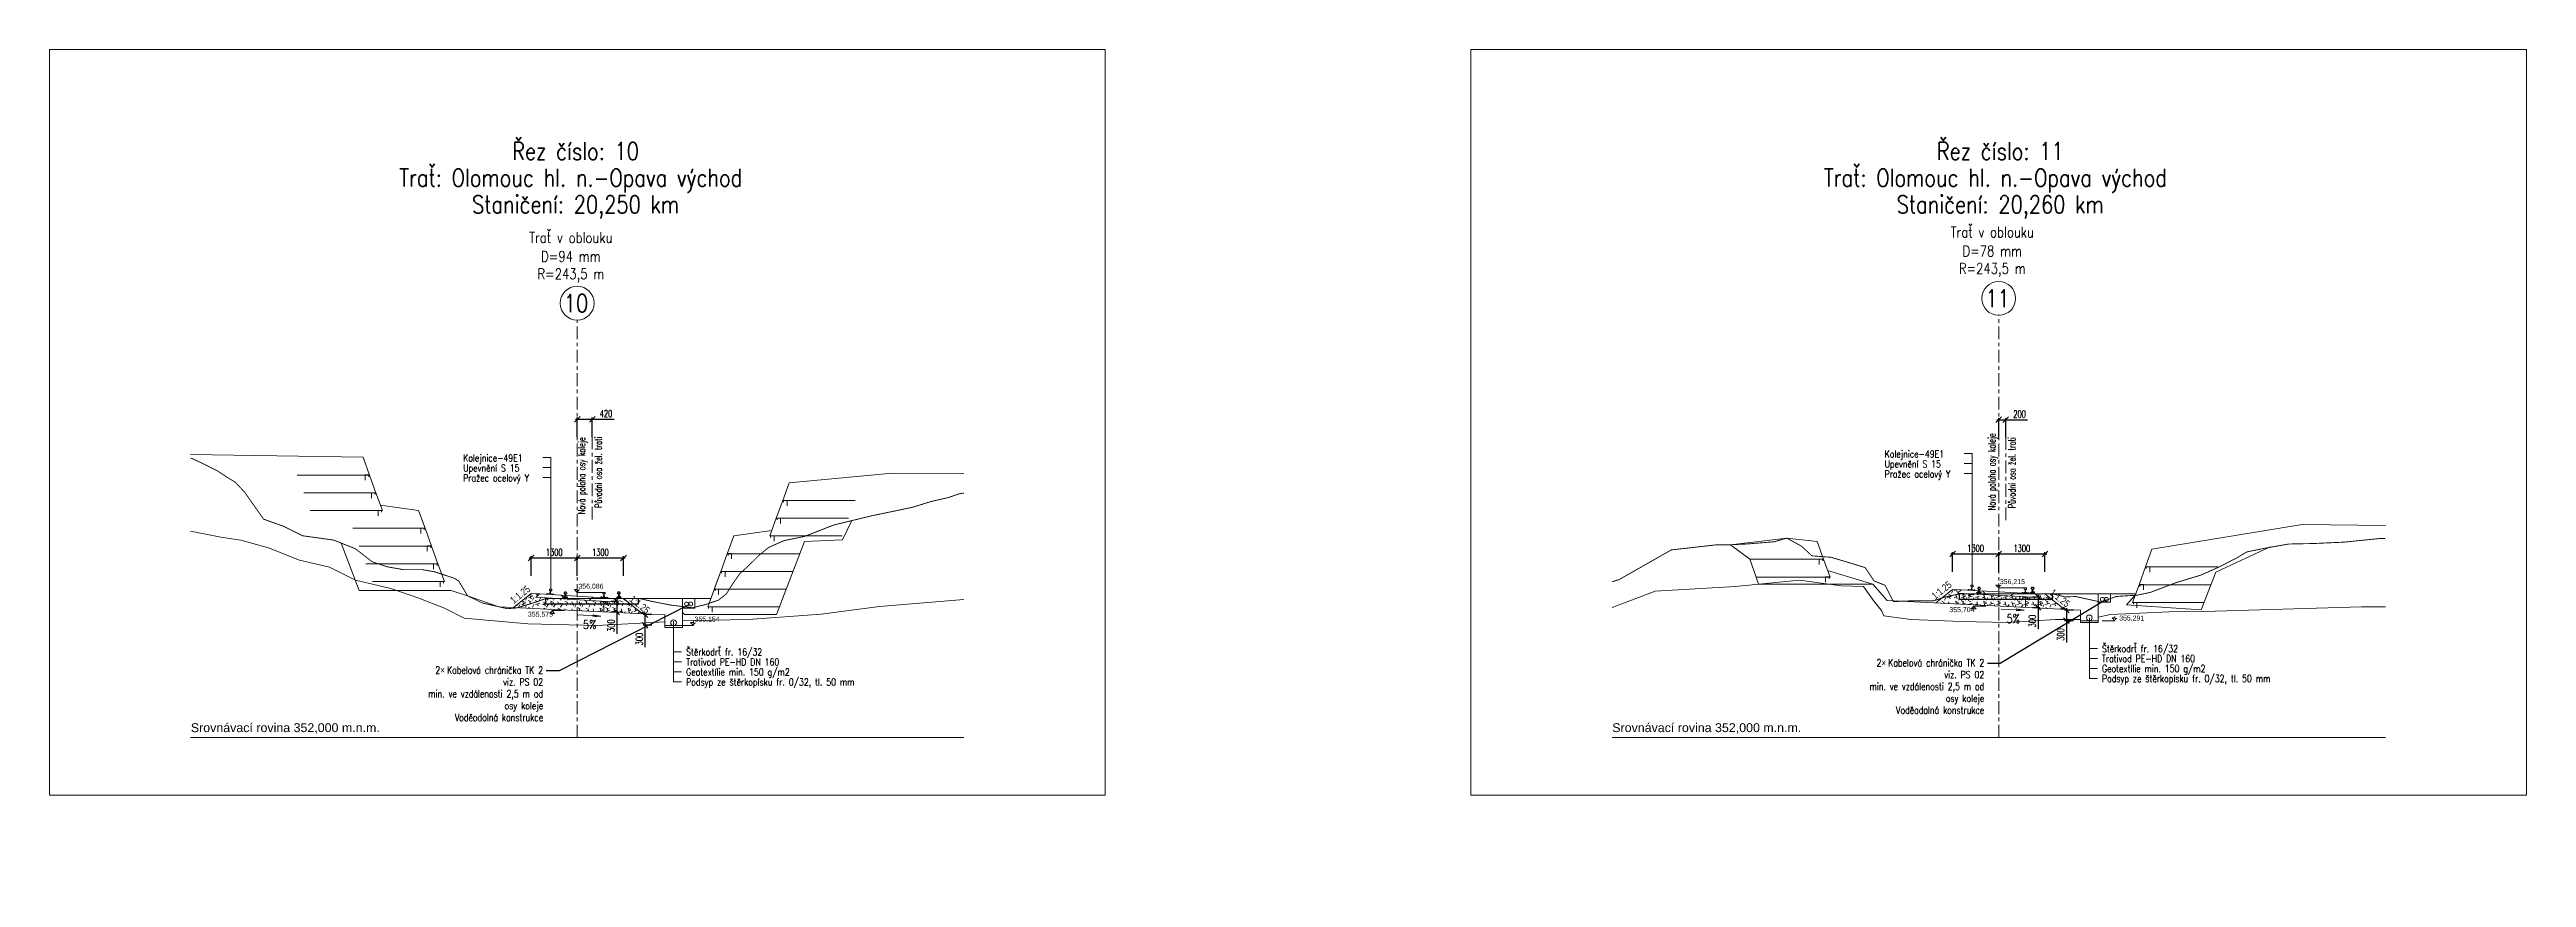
# Model space of a CAD drawing. Header units: millimetres. Extents: x -533422 to -532014, y -1115269 to -1112931.
# Drawn here: x -533042.3 to -532972.6, y -1112954.5 to -1112931.2 of the extents above; entities that cross this region are included whole.
import ezdxf
from ezdxf import colors
from ezdxf.entities.mleader import LeaderData, LeaderLine
from ezdxf.enums import TextEntityAlignment as Align
from ezdxf.math import Vec2, Vec3

# ---------------------------------------------------------------- set-up
doc = ezdxf.new("R2010")
doc.units = ezdxf.units.MM
doc.header["$PDMODE"] = 3
doc.header["$PDSIZE"] = 0.5
doc.linetypes.add('ACAD_ISO10W100', pattern=[18, 12, -3, 0, -3])
for name, color, linetype in [('002 Linie  svahu', 8, 'Continuous'), ('_původní pražec-řezy', 7, 'Continuous'), ('_vodítka-řezy', 4, 'Continuous')]:
    doc.layers.add(name, color=color, linetype=linetype)
for name, color, linetype, lineweight in [('_popisy-řezy', 1, 'Continuous', 18), ('_příčné řezy-řezy', 1, 'Continuous', 20), ('_svršek-řezy', 1, 'Continuous', 18), ('_šrafy-řezy', 1, 'Continuous', 15), ('původní terén', 7, 'Continuous', 15), ('stránka A4', 3, 'Continuous', 0)]:
    doc.layers.add(name, color=color, linetype=linetype, lineweight=lineweight)
doc.styles.add('ARI 1_50(01)', font='arial.ttf', dxfattribs={"height": 0.2})
doc.styles.add('promile', font='romans71n.shx', dxfattribs={"width": 0.8})
doc.styles.get("Standard").update_dxf_attribs({"font": 'arial.ttf'})
doc.styles.add('Standard 1_100', font='romans.shx', dxfattribs={"width": 0.65, "height": 0.2})
doc.styles.add('‰', font='romans71n.shx', dxfattribs={"width": 0.8})
doc.dimstyles.new('1_100', dxfattribs={"dimtxt": 0.2, "dimasz": 0.16, "dimexe": 0.05, "dimexo": 0.2, "dimgap": 0.06, "dimtad": 1, "dimdec": 0, "dimlfac": 1000, "dimrnd": 5, "dimzin": 0, "dimtxsty": 'Standard 1_100', "dimblk": 'OBLIQUE', "dimcen": 2.5, "dimdle": 0.05, "dimclrd": 256, "dimclre": 256, "dimclrt": 1, "dimadec": 0, "dimazin": 0, "dimtfac": 1, "dimtdec": 0, "dimtmove": 0, "dimatfit": 3, "dimfxl": 0.5, "dimfxlon": 1, "dimtfillclr": 256, "dimarcsym": 0})
pattern_1 = [(18.435, (141812.83852, -138008.09968), (0.197642177225, 0.197642530296), [0.0625, -0.5, 0.125, -0.5625]), (18.435, (141812.97687, -138008.11944), (0.197642177225, 0.197642530296), [0.125, -0.5, 0.0625, -0.5625]), (108.435, (141812.8583, -138008.15897), (0.197642177225, 0.197642530296), [0.125, -0.5, 0.125, -0.5]), (108.435, (141812.8583, -138007.96133), (0.197642177225, 0.197642530296), [0.125, -0.5, 0.125, -0.5]), (108.435, (141813.03617, -138008.09968), (0.197642177225, 0.197642530296), [0.0625, -0.5625]), (108.435, (141812.66065, -138007.96133), (0.197642177225, 0.197642530296), [0.0625, -0.5625]), (333.435, (141812.89782, -138008.07991), (0.197642294287, 0.19764242375), [0.0883885, -0.79549515, 0.0883885, -0.79549515]), (333.435, (141812.50253, -138007.88227), (0.197642294287, 0.19764242375), [0.08838835, -1.6793786]), (333.435, (141813.09546, -138008.07991), (0.197642294287, 0.19764242375), [0.0883885, -0.35385534, 0.0883885, -1.23743685]), (333.435, (141812.70017, -138007.88227), (0.197642294287, 0.19764242375), [0.08838835, -1.6793786]), (333.435, (141813.2931, -138008.07991), (0.197642294287, 0.19764242375), [0.0883885, -0.79549515, 0.0883885, -0.79549515]), (333.435, (141813.68839, -138008.27756), (0.197642294287, 0.19764242375), [0.08838835, -1.6793786]), (63.435, (141812.81876, -138008.04038), (-0.197643635928, -0.197641752932), [0.08839, -0.35355, 0.08839, -0.7955, 0.08839, -0.35355])]

msp = doc.modelspace()

# ---------------------------------------------------------------- texts
at = {"layer": '_popisy-řezy', "linetype": 'Continuous', "lineweight": 13, "style": 'promile', "width": 0.8}
for s, height, p in [('Řez číslo: 10', 0.5, (-533027.5268, -1112934.3104)), ('Řez číslo: 11', 0.5, (-532987.4392, -1112934.3104)), ('Trať: Olomouc hl. n.-Opava východ ', 0.5, (-533027.5268, -1112935.0604)), ('Trať: Olomouc hl. n.-Opava východ ', 0.5, (-532987.4392, -1112935.0604)), ('Staničení: 20,250 km', 0.5, (-533027.5268, -1112935.8104)), ('Staničení: 20,260 km', 0.5, (-532987.4392, -1112935.8104)), ('Trať v oblouku', 0.3, (-532987.6618, -1112936.4932)), ('Trať v oblouku', 0.3, (-533027.6594, -1112936.6458)), ('D=94 mm', 0.3, (-533027.6594, -1112937.1766)), ('D=78 mm', 0.3, (-532987.6618, -1112937.024)), ('R=243,5 m', 0.3, (-533027.6594, -1112937.6669)), ('R=243,5 m', 0.3, (-532987.6618, -1112937.5142))]:
    msp.add_text(s, height=height, dxfattribs=at).set_placement(p, align=Align.CENTER)
at = {"layer": '_popisy-řezy', "color": 1, "lineweight": 13, "style": 'promile', "width": 0.8}
for s, p in [('10', (-533027.5153, -1112938.5935)), ('11', (-532987.515, -1112938.4599))]:
    msp.add_text(s, height=0.5, dxfattribs=at).set_placement(p, align=Align.CENTER)
at = {"layer": '_popisy-řezy', "linetype": 'Continuous', "style": '‰', "width": 0.8}
for s, p in [(' Kolejnice-49E1', (-532990.8018, -1112942.5887)), (' Kolejnice-49E1', (-533030.7984, -1112942.7029)), (' Upevnění S 15', (-533030.7984, -1112942.9841)), (' Pražec ocelový Y', (-533030.7984, -1112943.2654)), (' Upevnění S 15', (-532990.8018, -1112942.87)), (' Pražec ocelový Y', (-532990.8018, -1112943.1512)), ('Štěrkodrť fr. 16/32', (-533024.4152, -1112948.1656)), ('Štěrkodrť fr. 16/32', (-532984.5768, -1112948.0707)), ('Trativod PE-HD DN 160', (-533024.4152, -1112948.4468)), ('Geotextílie min. 150 g/m2', (-533024.4152, -1112948.7281)), ('Trativod PE-HD DN 160', (-532984.5768, -1112948.3519)), ('Geotextílie min. 150 g/m2', (-532984.5768, -1112948.6332)), ('Podsyp ze štěrkopísku fr. 0/32, tl. 50 mm', (-533024.4152, -1112949.0093)), ('Podsyp ze štěrkopísku fr. 0/32, tl. 50 mm', (-532984.5768, -1112948.9144))]:
    msp.add_text(s, height=0.2, dxfattribs=at).set_placement(p, align=Align.MIDDLE_LEFT)
at = {"layer": '_popisy-řezy', "linetype": 'Continuous', "lineweight": 13, "width": 0.8}
for rotation, p in [(38.659808, (-533029.0246, -1112946.627)), (321.521708, (-533025.7827, -1112946.9116)), (38.659808, (-532989.0266, -1112946.5038)), (321.340192, (-532985.8223, -1112946.7289))]:
    msp.add_text('1:1.25', height=0.2, rotation=rotation, dxfattribs=at).set_placement(p, align=Align.CENTER)
at = {"layer": '_popisy-řezy', "linetype": 'Continuous', "lineweight": 13, "style": 'promile', "width": 0.8}
for p in [(-533027.3178, -1112947.5175), (-532987.2631, -1112947.3523)]:
    msp.add_text('5%', height=0.25, dxfattribs=at).set_placement(p)
at = {"layer": '_popisy-řezy', "color": 1, "lineweight": 15, "style": 'ARI 1_50(01)'}
for p in [(-533038.3539, -1112950.4238), (-532998.3562, -1112950.4238)]:
    msp.add_text('Srovnávací rovina 352,000 m.n.m.', height=0.25, rotation=0, dxfattribs=at).set_placement(p)
at = {"layer": '_svršek-řezy', "width": 0.8}
for s, p in [('356,086', (-533027.4481, -1112946.3848)), ('356,215', (-532987.4506, -1112946.2555)), ('355,575', (-533028.8682, -1112947.1743)), ('355,154', (-533024.1798, -1112947.3105)), ('355,704', (-532988.8706, -1112947.0447)), ('355,291', (-532984.0927, -1112947.2817))]:
    msp.add_text(s, height=0.14, dxfattribs=at).set_placement(p)
at = {"layer": '_vodítka-řezy', "color": 1, "lineweight": 15, "style": 'Standard 1_100', "width": 0.65}
for p in [(-533027.2552, -1112942.1214), (-532987.5754, -1112942.0069)]:
    msp.add_text('Nová poloha osy koleje', height=0.2, rotation=90, dxfattribs=at).set_placement(p, align=Align.RIGHT)

# ---------------------------------------------------------------- blocks, each defined once
blk = doc.blocks.new('RC_VYZNA')
for p, q in [((-2, 2), (0, 2)), ((0, 0), (-2, 2)), ((0, 2), (0, 3))]:
    blk.add_line(p, q)
blk.add_solid([(0, 0), (0, 0), (0, 2), (2, 2)])
blk = doc.blocks.new('Původní svršek')
at = {"layer": '_vodítka-řezy', "color": 12, "linetype": 'ACAD_ISO10W100', "lineweight": 0, "ltscale": 0.03, "extrusion": (0, 1, 6.12303e-17)}
blk.add_line((-675139.828, -974938.843), (-675139.828, -974936.508), dxfattribs=at)
at = {"layer": '_vodítka-řezy', "style": 'Standard 1_100', "width": 0.65}
blk.add_text('Původní osa žel. trati', height=0.2, rotation=90, dxfattribs=at).set_placement((-675139.558, -974936.508), align=Align.RIGHT)
blk = doc.blocks.new('A$C249728DF')
at = {"color": 7}
for p, q in [((0.715, 0.105), (0.717, 0.08)), ((0.74, 0.075), (0.719, 0.079)), ((0.752, 0.026), (0.749, 0.056)), ((0.766, 0.028), (0.762, 0.058)), ((0.766, 0.078), (0.785, 0.087)), ((0.782, 0.114), (0.786, 0.09)), ((-0.807, -0.149), (-0.807, -0.143)), ((-0.805, -0.14), (-0.792, -0.138)), ((-0.744, -0.149), (-0.805, -0.151)), ((-0.759, -0.127), (-0.784, -0.136)), ((-0.782, -0.015), (-0.783, -0.039)), ((-0.761, -0.048), (-0.781, -0.041)), ((-0.753, -0.097), (-0.754, -0.067)), ((-0.744, -0.149), (-0.683, -0.147)), ((-0.739, -0.097), (-0.74, -0.067)), ((-0.735, -0.047), (-0.714, -0.039)), ((-0.731, -0.126), (-0.705, -0.133)), ((-0.715, -0.013), (-0.713, -0.037)), ((-0.685, -0.136), (-0.698, -0.135)), ((-0.682, -0.145), (-0.682, -0.139)), ((0.704, -0.031), (0.703, -0.025)), ((0.705, -0.022), (0.718, -0.018)), ((0.766, -0.025), (0.706, -0.033)), ((0.749, -0.004), (0.725, -0.016)), ((0.766, -0.025), (0.827, -0.017)), ((0.777, 0), (0.804, -0.005)), ((0.824, -0.006), (0.811, -0.006)), ((0.828, -0.015), (0.827, -0.009))]:
    blk.add_line(p, q, dxfattribs=at)
blk.add_lwpolyline([(-1.269, -0.381), (-1.283, -0.219), (1.309, -0.006), (1.322, -0.168), (-1.269, -0.381)], dxfattribs=at)
for centre, radius, start, end in [((-0.74, -0.3), 0.3, 90.02366, 91.83833), ((-0.74, -0.08), 0.08, 80.20396, 90.04754), ((0.728, 0.106), 0.013, 109.1975, 184.27225), ((0.719, 0.081), 0.002, 184.27225, 259.12819), ((0.75, 0.043), 0.08, 99.35392, 109.1975), ((0.786, -0.174), 0.3, 97.56314, 99.37781), ((0.739, 0.068), 0.007, 17.97154, 79.12819), ((0.669, 0.045), 0.08, 7.56314, 17.97154), ((0.786, -0.174), 0.3, 95.74847, 97.56314), ((0.746, 0.002), 0.007, 295.99025, 356.05566), ((0.634, 0.01), 0.12, 356.05566, 7.56314), ((0.764, 0.045), 0.08, 85.92877, 95.77235), ((0.769, 0.072), 0.007, 115.99809, 177.15474), ((0.842, 0.068), 0.08, 177.15474, 187.56314), ((0.885, 0.044), 0.12, 187.56314, 199.07062), ((0.769, 0.111), 0.013, 10.85402, 85.92877), ((0.779, 0.007), 0.007, 199.07062, 259.13603), ((0.784, 0.089), 0.002, 295.99809, 10.85402), ((-0.804, -0.143), 0.003, 99.58304, 181.83833), ((-0.805, -0.149), 0.0015, 181.83833, 271.83833), ((-0.798, -0.098), 0.04, 279.58304, 290.26544), ((-0.781, -0.039), 0.002, 178.54744, 253.40338), ((-0.769, -0.015), 0.013, 103.47269, 178.54744), ((-0.754, -0.08), 0.08, 93.62911, 103.47269), ((-0.763, -0.054), 0.007, 12.24673, 73.40338), ((-0.74, -0.3), 0.3, 91.83833, 93.653), ((-0.762, -0.12), 0.007, 290.26544, 350.33085), ((-0.834, -0.07), 0.08, 1.83833, 12.24673), ((-0.873, -0.101), 0.12, 350.33085, 1.83833), ((-0.66, -0.064), 0.08, 171.42993, 181.83833), ((-0.732, -0.053), 0.007, 110.27328, 171.42993), ((-0.619, -0.093), 0.12, 181.83833, 193.34581), ((-0.729, -0.119), 0.007, 193.34581, 253.41122), ((-0.728, -0.014), 0.013, 5.12921, 80.20396), ((-0.715, -0.037), 0.002, 290.27328, 5.12921), ((-0.694, -0.095), 0.04, 253.41122, 264.09362), ((-0.685, -0.139), 0.003, 1.83833, 84.09362), ((-0.683, -0.145), 0.0015, 271.83833, 1.83833), ((0.706, -0.025), 0.003, 105.30785, 187.56314), ((0.706, -0.031), 0.0015, 187.56314, 277.56314), ((0.708, 0.02), 0.04, 285.30785, 295.99025), ((0.811, 0.034), 0.04, 259.13603, 269.81843), ((0.824, -0.009), 0.003, 7.56314, 89.81843), ((0.827, -0.015), 0.0015, 277.56314, 7.56314)]:
    blk.add_arc(centre, radius, start, end, dxfattribs=at)
blk = doc.blocks.new('_Oblique')
at = {"color": 0, "linetype": 'ByBlock', "lineweight": -2}
blk.add_line((0.5, 0.5), (-0.5, -0.5), dxfattribs=at)
blk = doc.blocks.new('*D111')
at = {"layer": '_příčné řezy-řezy', "linetype": 'Continuous', "lineweight": -2}
for p, q in [((-533027.429, -1112945.522), (-533028.829, -1112945.522)), ((-533028.779, -1112946.022), (-533028.779, -1112945.472)), ((-533027.479, -1112945.522), (-533027.479, -1112945.572))]:
    blk.add_line(p, q, dxfattribs=at)
at = {"layer": 'Defpoints', "color": 0}
for p in [(-533028.779, -1112945.522), (-533027.479, -1112945.487), (-533028.779, -1112946.641)]:
    blk.add_point(p, dxfattribs=at)
at = {"layer": '_příčné řezy-řezy', "lineweight": -2, "xscale": 0.16, "yscale": 0.16, "zscale": 0.16, "rotation": 180}
blk.add_blockref('_Oblique', (-533028.779, -1112945.522), dxfattribs=at)
at = {"layer": '_příčné řezy-řezy', "lineweight": -2, "xscale": 0.16, "yscale": 0.16, "zscale": 0.16}
blk.add_blockref('_Oblique', (-533027.479, -1112945.522), dxfattribs=at)
at = {"layer": '_příčné řezy-řezy', "color": 1, "lineweight": 9, "insert": (-533028.129, -1112945.362), "char_height": 0.2, "attachment_point": 5, "style": 'Standard 1_100'}
blk.add_mtext('1300', dxfattribs=at)
blk = doc.blocks.new('*D112')
at = {"layer": '_příčné řezy-řezy', "linetype": 'Continuous', "lineweight": -2}
for p, q in [((-533026.129, -1112945.522), (-533027.529, -1112945.522)), ((-533027.479, -1112946.022), (-533027.479, -1112945.472)), ((-533026.179, -1112946.022), (-533026.179, -1112945.472))]:
    blk.add_line(p, q, dxfattribs=at)
at = {"layer": 'Defpoints', "color": 0}
for p in [(-533027.479, -1112945.522), (-533027.479, -1112946.641), (-533026.179, -1112946.641)]:
    blk.add_point(p, dxfattribs=at)
at = {"layer": '_příčné řezy-řezy', "lineweight": -2, "xscale": 0.16, "yscale": 0.16, "zscale": 0.16, "rotation": 180}
blk.add_blockref('_Oblique', (-533027.479, -1112945.522), dxfattribs=at)
at = {"layer": '_příčné řezy-řezy', "lineweight": -2, "xscale": 0.16, "yscale": 0.16, "zscale": 0.16}
blk.add_blockref('_Oblique', (-533026.179, -1112945.522), dxfattribs=at)
at = {"layer": '_příčné řezy-řezy', "color": 1, "lineweight": 9, "insert": (-533026.829, -1112945.362), "char_height": 0.2, "attachment_point": 5, "style": 'Standard 1_100'}
blk.add_mtext('1300', dxfattribs=at)
blk = doc.blocks.new('*D121')
at = {"layer": '_příčné řezy-řezy', "linetype": 'Continuous', "lineweight": -2}
for p, q in [((-533027.529, -1112941.614), (-533027.059, -1112941.614)), ((-533027.479, -1112942.114), (-533027.479, -1112941.564)), ((-533027.059, -1112942.114), (-533027.059, -1112941.564)), ((-533027.059, -1112941.614), (-533026.445, -1112941.614))]:
    blk.add_line(p, q, dxfattribs=at)
at = {"layer": 'Defpoints', "color": 0}
for p in [(-533027.059, -1112941.614), (-533027.479, -1112942.401), (-533027.059, -1112942.404)]:
    blk.add_point(p, dxfattribs=at)
at = {"layer": '_příčné řezy-řezy', "lineweight": -2, "xscale": 0.16, "yscale": 0.16, "zscale": 0.16, "rotation": 180}
blk.add_blockref('_Oblique', (-533027.479, -1112941.614), dxfattribs=at)
at = {"layer": '_příčné řezy-řezy', "lineweight": -2, "xscale": 0.16, "yscale": 0.16, "zscale": 0.16}
blk.add_blockref('_Oblique', (-533027.059, -1112941.614), dxfattribs=at)
at = {"layer": '_příčné řezy-řezy', "color": 1, "lineweight": 9, "insert": (-533026.672, -1112941.454), "char_height": 0.2, "attachment_point": 5, "style": 'Standard 1_100'}
blk.add_mtext('420', dxfattribs=at)
blk = doc.blocks.new('*D126')
at = {"layer": '_příčné řezy-řezy', "linetype": 'Continuous', "lineweight": -2}
for p, q in [((-533026.528, -1112946.739), (-533026.321, -1112946.739)), ((-533026.528, -1112947.039), (-533026.321, -1112947.039)), ((-533026.371, -1112946.689), (-533026.371, -1112947.039)), ((-533026.371, -1112947.039), (-533026.371, -1112947.653))]:
    blk.add_line(p, q, dxfattribs=at)
at = {"layer": 'Defpoints', "color": 0}
for p in [(-533026.728, -1112946.739), (-533026.728, -1112947.039), (-533026.371, -1112947.039)]:
    blk.add_point(p, dxfattribs=at)
at = {"layer": '_příčné řezy-řezy', "lineweight": -2, "xscale": 0.16, "yscale": 0.16, "zscale": 0.16}
for p, rotation in [((-533026.371, -1112946.739), 90), ((-533026.371, -1112947.039), 270)]:
    blk.add_blockref('_Oblique', p, dxfattribs=dict(at, rotation=rotation))
at = {"layer": '_příčné řezy-řezy', "color": 1, "lineweight": 9, "insert": (-533026.531, -1112947.426), "char_height": 0.2, "attachment_point": 5, "rotation": 90, "style": 'Standard 1_100'}
blk.add_mtext('300', dxfattribs=at)
blk = doc.blocks.new('*D127')
at = {"layer": '_příčné řezy-řezy', "linetype": 'Continuous', "lineweight": -2}
for p, q in [((-533025.379, -1112947.116), (-533025.625, -1112947.116)), ((-533025.575, -1112947.066), (-533025.575, -1112947.416)), ((-533025.379, -1112947.416), (-533025.625, -1112947.416)), ((-533025.575, -1112947.416), (-533025.575, -1112948.031))]:
    blk.add_line(p, q, dxfattribs=at)
at = {"layer": 'Defpoints', "color": 0}
for p in [(-533025.179, -1112947.116), (-533025.575, -1112947.416), (-533025.179, -1112947.416)]:
    blk.add_point(p, dxfattribs=at)
at = {"layer": '_příčné řezy-řezy', "lineweight": -2, "xscale": 0.16, "yscale": 0.16, "zscale": 0.16}
for p, rotation in [((-533025.575, -1112947.116), 90), ((-533025.575, -1112947.416), 270)]:
    blk.add_blockref('_Oblique', p, dxfattribs=dict(at, rotation=rotation))
at = {"layer": '_příčné řezy-řezy', "color": 1, "lineweight": 9, "insert": (-533025.735, -1112947.804), "char_height": 0.2, "attachment_point": 5, "rotation": 90, "style": 'Standard 1_100'}
blk.add_mtext('300', dxfattribs=at)
blk = doc.blocks.new('*D113')
at = {"layer": '_příčné řezy-řezy', "linetype": 'Continuous', "lineweight": -2}
for p, q in [((-532987.432, -1112945.408), (-532988.832, -1112945.408)), ((-532988.782, -1112945.908), (-532988.782, -1112945.358)), ((-532987.482, -1112945.408), (-532987.482, -1112945.458))]:
    blk.add_line(p, q, dxfattribs=at)
at = {"layer": 'Defpoints', "color": 0}
for p in [(-532988.782, -1112945.408), (-532987.482, -1112945.373), (-532988.782, -1112946.527)]:
    blk.add_point(p, dxfattribs=at)
at = {"layer": '_příčné řezy-řezy', "lineweight": -2, "xscale": 0.16, "yscale": 0.16, "zscale": 0.16, "rotation": 180}
blk.add_blockref('_Oblique', (-532988.782, -1112945.408), dxfattribs=at)
at = {"layer": '_příčné řezy-řezy', "lineweight": -2, "xscale": 0.16, "yscale": 0.16, "zscale": 0.16}
blk.add_blockref('_Oblique', (-532987.482, -1112945.408), dxfattribs=at)
at = {"layer": '_příčné řezy-řezy', "color": 1, "lineweight": 9, "insert": (-532988.132, -1112945.248), "char_height": 0.2, "attachment_point": 5, "style": 'Standard 1_100'}
blk.add_mtext('1300', dxfattribs=at)
blk = doc.blocks.new('*D114')
at = {"layer": '_příčné řezy-řezy', "linetype": 'Continuous', "lineweight": -2}
for p, q in [((-532986.132, -1112945.408), (-532987.532, -1112945.408)), ((-532987.482, -1112945.908), (-532987.482, -1112945.358)), ((-532986.182, -1112945.908), (-532986.182, -1112945.358))]:
    blk.add_line(p, q, dxfattribs=at)
at = {"layer": 'Defpoints', "color": 0}
for p in [(-532987.482, -1112945.408), (-532987.482, -1112946.527), (-532986.182, -1112946.527)]:
    blk.add_point(p, dxfattribs=at)
at = {"layer": '_příčné řezy-řezy', "lineweight": -2, "xscale": 0.16, "yscale": 0.16, "zscale": 0.16, "rotation": 180}
blk.add_blockref('_Oblique', (-532987.482, -1112945.408), dxfattribs=at)
at = {"layer": '_příčné řezy-řezy', "lineweight": -2, "xscale": 0.16, "yscale": 0.16, "zscale": 0.16}
blk.add_blockref('_Oblique', (-532986.182, -1112945.408), dxfattribs=at)
at = {"layer": '_příčné řezy-řezy', "color": 1, "lineweight": 9, "insert": (-532986.832, -1112945.248), "char_height": 0.2, "attachment_point": 5, "style": 'Standard 1_100'}
blk.add_mtext('1300', dxfattribs=at)
blk = doc.blocks.new('*D122')
at = {"layer": '_příčné řezy-řezy', "linetype": 'Continuous', "lineweight": -2}
for p, q in [((-532987.532, -1112941.628), (-532987.282, -1112941.628)), ((-532987.482, -1112942.128), (-532987.482, -1112941.578)), ((-532987.282, -1112942.128), (-532987.282, -1112941.578)), ((-532987.282, -1112941.628), (-532986.668, -1112941.628))]:
    blk.add_line(p, q, dxfattribs=at)
at = {"layer": 'Defpoints', "color": 0}
for p in [(-532987.282, -1112941.628), (-532987.482, -1112942.415), (-532987.282, -1112942.419)]:
    blk.add_point(p, dxfattribs=at)
at = {"layer": '_příčné řezy-řezy', "lineweight": -2, "xscale": 0.16, "yscale": 0.16, "zscale": 0.16, "rotation": 180}
blk.add_blockref('_Oblique', (-532987.482, -1112941.628), dxfattribs=at)
at = {"layer": '_příčné řezy-řezy', "lineweight": -2, "xscale": 0.16, "yscale": 0.16, "zscale": 0.16}
blk.add_blockref('_Oblique', (-532987.282, -1112941.628), dxfattribs=at)
at = {"layer": '_příčné řezy-řezy', "color": 1, "lineweight": 9, "insert": (-532986.895, -1112941.468), "char_height": 0.2, "attachment_point": 5, "style": 'Standard 1_100'}
blk.add_mtext('200', dxfattribs=at)
blk = doc.blocks.new('*D124')
at = {"layer": '_příčné řezy-řezy', "linetype": 'Continuous', "lineweight": -2}
for p, q in [((-532986.531, -1112946.61), (-532986.324, -1112946.61)), ((-532986.374, -1112946.56), (-532986.374, -1112946.91)), ((-532986.531, -1112946.91), (-532986.324, -1112946.91)), ((-532986.374, -1112946.91), (-532986.374, -1112947.524))]:
    blk.add_line(p, q, dxfattribs=at)
at = {"layer": 'Defpoints', "color": 0}
for p in [(-532986.731, -1112946.61), (-532986.731, -1112946.91), (-532986.374, -1112946.91)]:
    blk.add_point(p, dxfattribs=at)
at = {"layer": '_příčné řezy-řezy', "lineweight": -2, "xscale": 0.16, "yscale": 0.16, "zscale": 0.16}
for p, rotation in [((-532986.374, -1112946.61), 90), ((-532986.374, -1112946.91), 270)]:
    blk.add_blockref('_Oblique', p, dxfattribs=dict(at, rotation=rotation))
at = {"layer": '_příčné řezy-řezy', "color": 1, "lineweight": 9, "insert": (-532986.534, -1112947.297), "char_height": 0.2, "attachment_point": 5, "rotation": 90, "style": 'Standard 1_100'}
blk.add_mtext('300', dxfattribs=at)
blk = doc.blocks.new('*D125')
at = {"layer": '_příčné řezy-řezy', "linetype": 'Continuous', "lineweight": -2}
for p, q in [((-532985.382, -1112946.987), (-532985.627, -1112946.987)), ((-532985.382, -1112947.287), (-532985.627, -1112947.287)), ((-532985.577, -1112946.937), (-532985.577, -1112947.287)), ((-532985.577, -1112947.287), (-532985.577, -1112947.901))]:
    blk.add_line(p, q, dxfattribs=at)
at = {"layer": 'Defpoints', "color": 0}
for p in [(-532985.577, -1112947.287), (-532985.182, -1112946.987), (-532985.182, -1112947.287)]:
    blk.add_point(p, dxfattribs=at)
at = {"layer": '_příčné řezy-řezy', "lineweight": -2, "xscale": 0.16, "yscale": 0.16, "zscale": 0.16}
for p, rotation in [((-532985.577, -1112946.987), 90), ((-532985.577, -1112947.287), 270)]:
    blk.add_blockref('_Oblique', p, dxfattribs=dict(at, rotation=rotation))
at = {"layer": '_příčné řezy-řezy', "color": 1, "lineweight": 9, "insert": (-532985.737, -1112947.674), "char_height": 0.2, "attachment_point": 5, "rotation": 90, "style": 'Standard 1_100'}
blk.add_mtext('300', dxfattribs=at)

# ---------------------------------------------------------------- dimensions: what is measured, and where the dimension line sits
at = {"layer": '_příčné řezy-řezy', "linetype": 'Continuous', "lineweight": 9}
for base, p1, p2, picture, middle in [((-533027.0594, -1112941.6139), (-533027.4794, -1112942.4006), (-533027.0594, -1112942.404), '*D121', (-533026.6723, -1112941.4539)), ((-532987.2818, -1112941.6284), (-532987.4818, -1112942.4152), (-532987.2818, -1112942.4185), '*D122', (-532986.8947, -1112941.4684)), ((-533028.7794, -1112945.5221), (-533027.4794, -1112945.4872), (-533028.7794, -1112946.6412), '*D111', (-533028.1294, -1112945.3621)), ((-533027.4794, -1112945.5221), (-533026.1794, -1112946.6412), (-533027.4794, -1112946.6412), '*D112', (-533026.8294, -1112945.3621)), ((-532988.7818, -1112945.4076), (-532987.4818, -1112945.3728), (-532988.7818, -1112946.5268), '*D113', (-532988.1318, -1112945.2476)), ((-532987.4818, -1112945.4076), (-532986.1818, -1112946.5268), (-532987.4818, -1112946.5268), '*D114', (-532986.8318, -1112945.2476))]:
    dim = msp.add_linear_dim(base=base, p1=p1, p2=p2, dimstyle='1_100', dxfattribs=at)
    dim.commit()
    dim.dimension.update_dxf_attribs({"geometry": picture, "text_midpoint": middle})
for base, p1, p2, picture, middle in [((-533026.3714, -1112947.0392), (-533026.7284, -1112946.7392), (-533026.7284, -1112947.0392), '*D126', (-533026.5314, -1112947.4264)), ((-532986.3739, -1112946.9096), (-532986.7309, -1112946.6096), (-532986.7309, -1112946.9096), '*D124', (-532986.5339, -1112947.2967)), ((-533025.5747, -1112947.4165), (-533025.1793, -1112947.1165), (-533025.1793, -1112947.4165), '*D127', (-533025.7347, -1112947.8036)), ((-532985.5772, -1112947.2869), (-532985.1818, -1112946.9869), (-532985.1818, -1112947.2869), '*D125', (-532985.7372, -1112947.674))]:
    dim = msp.add_linear_dim(base=base, p1=p1, p2=p2, angle=90, dimstyle='1_100', dxfattribs=at)
    dim.commit()
    dim.dimension.update_dxf_attribs({"geometry": picture, "text_midpoint": middle})

# ---------------------------------------------------------------- hatches: boundary and pattern name
at = {"layer": '_šrafy-řezy', "linetype": 'Continuous'}
h = msp.add_hatch(dxfattribs=at)
h.set_pattern_fill('UNIHER', color=1, scale=0.05, style=0)
h.set_pattern_definition(pattern_1)
h.paths.add_polyline_path([(-533026.7284, -1112946.7595), (-533026.8059, -1112946.7548), (-533026.8046, -1112946.7336), (-533028.1796, -1112946.649), (-533028.1809, -1112946.6702), (-533028.3048, -1112946.6625), (-533028.3072, -1112946.7016), (-533028.3284, -1112946.7003), (-533028.3247, -1112946.64), (-533028.6399, -1112946.6207), (-533028.5393, -1112946.5317), (-533028.7798, -1112946.5194), (-533029.2732, -1112946.9141), (-533026.7284, -1112947.0392)])
h.paths.add_polyline_path([(-533026.181, -1112946.6612), (-533026.4333, -1112946.6612), (-533026.3443, -1112946.7619), (-533026.6595, -1112946.7425), (-533026.6632, -1112946.8027), (-533026.6844, -1112946.8014), (-533026.682, -1112946.7624), (-533026.7284, -1112946.7595), (-533026.7284, -1112947.0392), (-533025.6418, -1112947.0926)])
h = msp.add_hatch(dxfattribs=at)
h.set_pattern_fill('UNIHER', color=1, scale=0.05, style=0)
h.set_pattern_definition(pattern_1)
h.paths.add_polyline_path([(-532986.7309, -1112946.6297), (-532986.8057, -1112946.6259), (-532986.8046, -1112946.6047), (-532988.1804, -1112946.5343), (-532988.1815, -1112946.5555), (-532988.3055, -1112946.5492), (-532988.3075, -1112946.5882), (-532988.3287, -1112946.5872), (-532988.3256, -1112946.5269), (-532988.641, -1112946.5108), (-532988.5413, -1112946.4208), (-532988.7818, -1112946.4085), (-532989.2532, -1112946.7855), (-532986.7309, -1112946.9096)])
h.paths.add_polyline_path([(-532986.1818, -1112946.5285), (-532986.434, -1112946.5285), (-532986.344, -1112946.6283), (-532986.6594, -1112946.6121), (-532986.6625, -1112946.6724), (-532986.6837, -1112946.6713), (-532986.6817, -1112946.6322), (-532986.7309, -1112946.6297), (-532986.7309, -1112946.9096), (-532985.6383, -1112946.9633)])

# ---------------------------------------------------------------- linework, layer by layer
at = {"layer": '002 Linie  svahu', "color": 1, "linetype": 'Continuous', "lineweight": 18, "ltscale": 0.25}
for p, q in [((-533024.2024, -1112947.2849), (-533024.5201, -1112947.2918)), ((-532985.1818, -1112947.2534), (-532985.6383, -1112947.2534))]:
    msp.add_line(p, q, dxfattribs=at)
at = {"layer": '002 Linie  svahu', "color": 1, "linetype": 'Continuous', "lineweight": 18, "ltscale": 0.25, "flags": 128}
for points in [[(-533038.3589, -1112942.6044), (-533033.508, -1112942.6843)], [(-533033.508, -1112942.6843), (-533033.326, -1112943.1843), (-533033.826, -1112943.1843)], [(-533033.4487, -1112943.3311), (-533033.4487, -1112943.1811), (-533033.3487, -1112943.1811), (-533033.3487, -1112943.2311)], [(-533021.5154, -1112943.4), (-533018.6199, -1112943.1349), (-533016.6, -1112943.1356)], [(-533033.326, -1112943.1843), (-533035.3605, -1112943.1843)], [(-533033.144, -1112943.6843), (-533035.1785, -1112943.6843)], [(-533033.326, -1112943.1843), (-533033.144, -1112943.6843), (-533033.644, -1112943.6843)], [(-533033.144, -1112943.6843), (-533032.962, -1112944.1843), (-533033.462, -1112944.1843)], [(-533033.2668, -1112943.8311), (-533033.2668, -1112943.6811), (-533033.1668, -1112943.6811), (-533033.1668, -1112943.7311)], [(-533021.5154, -1112943.4), (-533021.6974, -1112943.9), (-533021.1974, -1112943.9)], [(-533032.962, -1112944.1843), (-533034.9965, -1112944.1843)], [(-533033.0848, -1112944.3311), (-533033.0848, -1112944.1811), (-533032.9848, -1112944.1811), (-533032.9848, -1112944.2311)], [(-533031.9448, -1112944.1843), (-533033.0166, -1112944.0344)], [(-533031.9448, -1112944.1843), (-533031.7628, -1112944.6843), (-533032.2628, -1112944.6843)], [(-533024.5201, -1112947.0564), (-533024.4652, -1112947.1078), (-533021.8743, -1112947.1078), (-533021.0898, -1112945.0588), (-533020.0172, -1112945.0082), (-533019.7494, -1112944.466)], [(-533021.8794, -1112944.4), (-533022.0614, -1112944.9), (-533021.5614, -1112944.9)], [(-533021.6974, -1112943.9), (-533021.8794, -1112944.4), (-533021.3794, -1112944.4)], [(-533021.8794, -1112944.4), (-533019.8449, -1112944.4)], [(-533021.7566, -1112944.5468), (-533021.7566, -1112944.3968), (-533021.8566, -1112944.3968), (-533021.8566, -1112944.4468)], [(-533021.6974, -1112943.9), (-533019.6629, -1112943.9)], [(-533021.5746, -1112944.0468), (-533021.5746, -1112943.8968), (-533021.6746, -1112943.8968), (-533021.6746, -1112943.9468)], [(-532983.1703, -1112945.2722), (-532978.9406, -1112944.5732), (-532976.6024, -1112944.6058)], [(-533038.3589, -1112944.7598), (-533037.5133, -1112944.9373), (-533036.9464, -1112945.0222), (-533036.1715, -1112945.23), (-533035.2928, -1112945.5793), (-533034.4518, -1112945.7776), (-533033.7243, -1112946.1458), (-533032.7227, -1112946.3819), (-533031.9384, -1112946.6557), (-533031.2203, -1112946.9295), (-533030.6628, -1112947.2128), (-533028.8747, -1112947.378), (-533026.929, -1112947.4235), (-533025.0201, -1112947.3147)], [(-533030.5677, -1112946.5816), (-533031.0258, -1112946.4311), (-533033.6166, -1112946.4311), (-533034.1271, -1112945.0979)], [(-533031.7628, -1112944.6843), (-533033.7973, -1112944.6843)], [(-533031.5808, -1112945.1843), (-533033.6153, -1112945.1843)], [(-533031.7628, -1112944.6843), (-533031.5808, -1112945.1843), (-533032.0808, -1112945.1843)], [(-533031.5808, -1112945.1843), (-533031.3988, -1112945.6843), (-533031.8988, -1112945.6843)], [(-533031.8855, -1112944.8311), (-533031.8855, -1112944.6811), (-533031.7855, -1112944.6811), (-533031.7855, -1112944.7311)], [(-533031.7035, -1112945.3311), (-533031.7035, -1112945.1811), (-533031.6035, -1112945.1811), (-533031.6035, -1112945.2311)], [(-533023.0786, -1112944.9), (-533023.2606, -1112945.4), (-533022.7606, -1112945.4)], [(-533023.0786, -1112944.9), (-533022.0068, -1112944.7501)], [(-533022.0614, -1112944.9), (-533020.0269, -1112944.9)], [(-533021.9386, -1112945.0468), (-533021.9386, -1112944.8968), (-533022.0386, -1112944.8968), (-533022.0386, -1112944.9468)], [(-532993.4462, -1112944.9595), (-532995.0288, -1112945.1468)], [(-532995.0288, -1112945.1468), (-532994.4854, -1112945.5564), (-532994.4854, -1112945.5564), (-532994.3034, -1112946.0564), (-532994.2423, -1112946.2601), (-532991.0221, -1112946.2601), (-532990.6228, -1112946.7182)], [(-532992.5933, -1112945.0564), (-532993.4462, -1112944.9595)], [(-532992.5933, -1112945.0564), (-532992.4113, -1112945.5564), (-532992.9113, -1112945.5564)], [(-532983.6426, -1112946.5696), (-532983.8818, -1112946.8363), (-532981.7841, -1112946.98), (-532981.3764, -1112945.9231), (-532979.8425, -1112945.2075)], [(-532983.1703, -1112945.2722), (-532983.3523, -1112945.7722), (-532982.8523, -1112945.7722)], [(-533031.3988, -1112945.6843), (-533033.4333, -1112945.6843)], [(-533031.3988, -1112945.6843), (-533031.2168, -1112946.1843), (-533031.7168, -1112946.1843)], [(-533031.5216, -1112945.8311), (-533031.5216, -1112945.6811), (-533031.4216, -1112945.6811), (-533031.4216, -1112945.7311)], [(-533023.4426, -1112945.9), (-533023.8066, -1112946.9), (-533023.3066, -1112946.9)], [(-533023.4426, -1112945.9), (-533023.6246, -1112946.4), (-533023.1246, -1112946.4)], [(-533023.2606, -1112945.4), (-533023.4426, -1112945.9), (-533022.9426, -1112945.9)], [(-533023.4426, -1112945.9), (-533021.4081, -1112945.9)], [(-533023.3198, -1112946.0468), (-533023.3198, -1112945.8968), (-533023.4198, -1112945.8968), (-533023.4198, -1112945.9468)], [(-533023.2606, -1112945.4), (-533021.2261, -1112945.4)], [(-533023.1379, -1112945.5468), (-533023.1379, -1112945.3968), (-533023.2379, -1112945.3968), (-533023.2379, -1112945.4468)], [(-532992.4113, -1112945.5564), (-532994.4854, -1112945.5564)], [(-532992.4113, -1112945.5564), (-532992.2293, -1112946.0564), (-532992.7293, -1112946.0564)], [(-532992.5341, -1112945.7033), (-532992.5341, -1112945.5533), (-532992.4341, -1112945.5533), (-532992.4341, -1112945.6033)], [(-532992.2965, -1112945.8718), (-532991.0221, -1112946.2601)], [(-532983.3523, -1112945.7722), (-532983.5343, -1112946.2722), (-532983.0343, -1112946.2722)], [(-532983.3523, -1112945.7722), (-532981.3178, -1112945.7722)], [(-532983.2296, -1112945.919), (-532983.2296, -1112945.769), (-532983.3296, -1112945.769), (-532983.3296, -1112945.819)], [(-533031.2168, -1112946.1843), (-533033.2403, -1112946.1843)], [(-533031.3396, -1112946.3311), (-533031.3396, -1112946.1811), (-533031.2396, -1112946.1811), (-533031.2396, -1112946.2311)], [(-533023.6246, -1112946.4), (-533021.6011, -1112946.4)], [(-533023.5018, -1112946.5468), (-533023.5018, -1112946.3968), (-533023.6018, -1112946.3968), (-533023.6018, -1112946.4468)], [(-532998.3612, -1112946.9139), (-532997.1512, -1112946.4547), (-532994.9001, -1112946.3216), (-532993.0885, -1112946.1486), (-532991.9164, -1112946.3017), (-532991.2903, -1112946.3216), (-532990.9839, -1112946.7476), (-532990.7841, -1112947.0005), (-532990.7175, -1112947.1469), (-532989.9583, -1112947.2534), (-532988.533, -1112947.3066), (-532987.2543, -1112947.3332), (-532985.8823, -1112947.2534), (-532985.6383, -1112947.2534)], [(-532992.2293, -1112946.0564), (-532994.3034, -1112946.0564)], [(-532992.3521, -1112946.2033), (-532992.3521, -1112946.0533), (-532992.2521, -1112946.0533), (-532992.2521, -1112946.1033)], [(-532983.5343, -1112946.2722), (-532983.7163, -1112946.7722), (-532983.2163, -1112946.7722)], [(-532983.5343, -1112946.2722), (-532981.5108, -1112946.2722)], [(-532983.4116, -1112946.419), (-532983.4116, -1112946.269), (-532983.5116, -1112946.269), (-532983.5116, -1112946.319)], [(-533024.2024, -1112947.2849), (-533022.6697, -1112947.2549), (-533020.6176, -1112947.103), (-533018.976, -1112946.8903), (-533016.6047, -1112946.6929), (-533016.6, -1112946.6923)], [(-533023.8066, -1112946.9), (-533021.7941, -1112946.9)], [(-533023.6838, -1112947.0468), (-533023.6838, -1112946.8968), (-533023.7838, -1112946.8968), (-533023.7838, -1112946.9468)], [(-532984.6818, -1112947.1893), (-532984.3372, -1112947.107), (-532982.6855, -1112947.0404), (-532981.7131, -1112947.0271), (-532977.2726, -1112946.895), (-532976.6024, -1112946.895)], [(-532983.7163, -1112946.7722), (-532981.7039, -1112946.7722)], [(-532983.5935, -1112946.919), (-532983.5935, -1112946.769), (-532983.6935, -1112946.769), (-532983.6935, -1112946.819)]]:
    msp.add_lwpolyline(points, dxfattribs=at)
at = {"layer": '_popisy-řezy', "linetype": 'Continuous'}
for p, q in [((-533028.4525, -1112942.6928), (-533028.2275, -1112942.6928)), ((-533028.4525, -1112942.974), (-533028.2275, -1112942.974)), ((-533028.2275, -1112946.3986), (-533028.2275, -1112942.6928)), ((-532988.4559, -1112942.5786), (-532988.2309, -1112942.5786)), ((-532988.4559, -1112942.8599), (-532988.2309, -1112942.8599)), ((-532988.4559, -1112943.1411), (-532988.2309, -1112943.1411)), ((-532988.2309, -1112946.2845), (-532988.2309, -1112942.5786)), ((-533028.4525, -1112943.2553), (-533028.2275, -1112943.2553)), ((-533024.7701, -1112949.0093), (-533024.7701, -1112947.3007)), ((-532984.9318, -1112948.9144), (-532984.9318, -1112947.2058)), ((-533024.7701, -1112948.1656), (-533024.5451, -1112948.1656)), ((-533024.7701, -1112948.4468), (-533024.5451, -1112948.4468)), ((-533024.7701, -1112948.7281), (-533024.5451, -1112948.7281)), ((-532984.9318, -1112948.0707), (-532984.7068, -1112948.0707)), ((-532984.9318, -1112948.3519), (-532984.7068, -1112948.3519)), ((-532984.9318, -1112948.6332), (-532984.7068, -1112948.6332)), ((-533024.7701, -1112949.0093), (-533024.5451, -1112949.0093)), ((-532984.9318, -1112948.9144), (-532984.7068, -1112948.9144))]:
    msp.add_line(p, q, dxfattribs=at)
at = {"layer": '_popisy-řezy', "linetype": 'Continuous', "lineweight": 13}
for p, q in [((-533027.467, -1112947.1247), (-533026.8194, -1112947.1592)), ((-533026.8194, -1112947.1592), (-533027.0462, -1112947.1769)), ((-533026.8194, -1112947.1592), (-533027.043, -1112947.1175)), ((-532987.4124, -1112946.9595), (-532986.7647, -1112946.994)), ((-532986.7647, -1112946.994), (-532986.9915, -1112947.0118)), ((-532986.7647, -1112946.994), (-532986.9883, -1112946.9523))]:
    msp.add_line(p, q, dxfattribs=at)
at = {"layer": '_popisy-řezy', "color": 1, "lineweight": 13}
for centre in [(-533027.4821, -1112938.342), (-532987.4818, -1112938.2083)]:
    msp.add_circle(centre, 0.4767, dxfattribs=at)
at = {"layer": '_svršek-řezy', "linetype": 'Continuous'}
for p, q in [((-533029.6836, -1112946.8939), (-533030.5677, -1112946.5816)), ((-533028.7798, -1112946.5194), (-533029.2732, -1112946.9141)), ((-533028.5393, -1112946.5317), (-533028.7798, -1112946.5194)), ((-533026.4333, -1112946.6612), (-533026.181, -1112946.6612)), ((-533026.181, -1112946.6612), (-533025.6418, -1112947.0926)), ((-533026.181, -1112946.6612), (-533023.7197, -1112946.6612)), ((-533024.1701, -1112946.9284), (-533024.1701, -1112946.6612)), ((-532988.7818, -1112946.4085), (-532989.2532, -1112946.7855)), ((-532988.5413, -1112946.4208), (-532988.7818, -1112946.4085)), ((-532986.7309, -1112946.6085), (-532986.7309, -1112946.9096)), ((-532986.434, -1112946.5285), (-532986.1818, -1112946.5285)), ((-532986.1818, -1112946.5285), (-532985.6383, -1112946.9633)), ((-532986.1818, -1112946.5285), (-532983.6276, -1112946.5285)), ((-532984.3318, -1112946.7627), (-532984.3318, -1112946.5285)), ((-533029.6836, -1112946.8939), (-533025.0201, -1112947.1232)), ((-533026.7284, -1112946.7381), (-533026.7284, -1112947.0392)), ((-533024.5201, -1112946.9284), (-533024.1701, -1112946.9284)), ((-532990.6228, -1112946.7182), (-532985.1818, -1112946.9858)), ((-532985.1818, -1112947.2858), (-532984.6818, -1112947.2858)), ((-532985.1818, -1112947.3358), (-532984.6818, -1112947.3358)), ((-532984.6818, -1112946.7627), (-532984.3318, -1112946.7627)), ((-533025.0201, -1112947.4232), (-533024.5201, -1112947.4232)), ((-533025.0201, -1112947.4732), (-533024.5201, -1112947.4732))]:
    msp.add_line(p, q, dxfattribs=at)
at = {"layer": '_svršek-řezy', "lineweight": 13}
for p, q in [((-533028.5393, -1112946.5317), (-533028.6399, -1112946.6207)), ((-533028.6399, -1112946.6207), (-533026.3443, -1112946.7619)), ((-533026.4333, -1112946.6612), (-533028.5393, -1112946.5317)), ((-533028.3401, -1112946.5439), (-533028.3388, -1112946.5227)), ((-533028.3176, -1112946.524), (-533028.3388, -1112946.5227)), ((-533028.3284, -1112946.7003), (-533028.3247, -1112946.64)), ((-533028.3176, -1112946.524), (-533028.3189, -1112946.5452)), ((-533028.3048, -1112946.6625), (-533028.3072, -1112946.7016)), ((-533028.1809, -1112946.6702), (-533028.3048, -1112946.6625)), ((-533028.1796, -1112946.649), (-533028.1809, -1112946.6702)), ((-533028.1725, -1112946.533), (-533028.1738, -1112946.5542)), ((-533028.1725, -1112946.533), (-533028.1513, -1112946.5343)), ((-533028.1526, -1112946.5555), (-533028.1513, -1112946.5343)), ((-533027.9304, -1112946.5691), (-533027.8414, -1112946.6698)), ((-533027.0421, -1112946.6238), (-533027.1428, -1112946.7128)), ((-533026.8199, -1112946.6374), (-533026.8186, -1112946.6163)), ((-533026.7974, -1112946.6176), (-533026.8186, -1112946.6163)), ((-533026.7974, -1112946.6176), (-533026.7987, -1112946.6387)), ((-533026.6524, -1112946.6265), (-533026.6537, -1112946.6477)), ((-533026.6524, -1112946.6265), (-533026.6312, -1112946.6278)), ((-533026.6325, -1112946.649), (-533026.6312, -1112946.6278)), ((-533026.4333, -1112946.6612), (-533026.3443, -1112946.7619)), ((-533024.5201, -1112947.4732), (-533024.5201, -1112946.6612)), ((-532988.5413, -1112946.4208), (-532988.641, -1112946.5108)), ((-532988.641, -1112946.5108), (-532986.344, -1112946.6283)), ((-532986.434, -1112946.5285), (-532988.5413, -1112946.4208)), ((-532988.3419, -1112946.431), (-532988.3409, -1112946.4097)), ((-532988.3197, -1112946.4108), (-532988.3409, -1112946.4097)), ((-532988.3287, -1112946.5872), (-532988.3256, -1112946.5269)), ((-532988.3075, -1112946.5882), (-532988.3287, -1112946.5872)), ((-532988.3197, -1112946.4108), (-532988.3207, -1112946.432)), ((-532988.3055, -1112946.5492), (-532988.3075, -1112946.5882)), ((-532988.1815, -1112946.5555), (-532988.3055, -1112946.5492)), ((-532988.1804, -1112946.5343), (-532988.1815, -1112946.5555)), ((-532988.1745, -1112946.4183), (-532988.1756, -1112946.4395)), ((-532988.1745, -1112946.4183), (-532988.1533, -1112946.4193)), ((-532988.1544, -1112946.4405), (-532988.1533, -1112946.4193)), ((-532987.9321, -1112946.4519), (-532987.842, -1112946.5516)), ((-532987.0432, -1112946.4974), (-532987.143, -1112946.5874)), ((-532986.8209, -1112946.5087), (-532986.8198, -1112946.4875)), ((-532986.7986, -1112946.4886), (-532986.8198, -1112946.4875)), ((-532986.8046, -1112946.6047), (-532986.8057, -1112946.6259)), ((-532986.8057, -1112946.6259), (-532986.6817, -1112946.6322)), ((-532986.7986, -1112946.4886), (-532986.7997, -1112946.5098)), ((-532986.6817, -1112946.6322), (-532986.6837, -1112946.6713)), ((-532986.6625, -1112946.6724), (-532986.6594, -1112946.6121)), ((-532986.6535, -1112946.496), (-532986.6546, -1112946.5173)), ((-532986.6535, -1112946.496), (-532986.6323, -1112946.4971)), ((-532986.6334, -1112946.5183), (-532986.6323, -1112946.4971)), ((-532986.434, -1112946.5285), (-532986.344, -1112946.6283)), ((-532984.6818, -1112947.3358), (-532984.6818, -1112946.5285)), ((-533028.3072, -1112946.7016), (-533028.3284, -1112946.7003)), ((-533026.8046, -1112946.7336), (-533026.8059, -1112946.7548)), ((-533026.8059, -1112946.7548), (-533026.682, -1112946.7624)), ((-533026.682, -1112946.7624), (-533026.6844, -1112946.8014)), ((-533026.6844, -1112946.8014), (-533026.6632, -1112946.8027)), ((-533026.6632, -1112946.8027), (-533026.6595, -1112946.7425)), ((-533025.0201, -1112947.4732), (-533025.0201, -1112947.1232)), ((-532986.6837, -1112946.6713), (-532986.6625, -1112946.6724)), ((-532985.1818, -1112947.3358), (-532985.1818, -1112946.9858))]:
    msp.add_line(p, q, dxfattribs=at)
at = {"layer": '_svršek-řezy', "linetype": 'Continuous', "lineweight": 13}
for p, q in [((-533028.3062, -1112946.5397), (-533028.3041, -1112946.5266)), ((-533028.3062, -1112946.5397), (-533028.3041, -1112946.5266)), ((-533028.182, -1112946.5537), (-533028.3062, -1112946.5397)), ((-533028.182, -1112946.5537), (-533028.3062, -1112946.5397)), ((-533028.3041, -1112946.5266), (-533028.248, -1112946.5191)), ((-533028.3041, -1112946.5266), (-533028.248, -1112946.5191)), ((-533028.2653, -1112946.4347), (-533028.2608, -1112946.3949)), ((-533028.2653, -1112946.4347), (-533028.2608, -1112946.3949)), ((-533028.2389, -1112946.4376), (-533028.2653, -1112946.4347)), ((-533028.2389, -1112946.4376), (-533028.2653, -1112946.4347)), ((-533028.2608, -1112946.3949), (-533028.1942, -1112946.4023)), ((-533028.2608, -1112946.3949), (-533028.1942, -1112946.4023)), ((-533028.248, -1112946.5191), (-533028.2389, -1112946.4376)), ((-533028.225, -1112946.4392), (-533028.2341, -1112946.5206)), ((-533028.225, -1112946.4392), (-533028.2341, -1112946.5206)), ((-533028.2341, -1112946.5206), (-533028.1798, -1112946.5408)), ((-533028.2341, -1112946.5206), (-533028.1798, -1112946.5408)), ((-533028.1987, -1112946.4421), (-533028.225, -1112946.4392)), ((-533028.1987, -1112946.4421), (-533028.225, -1112946.4392)), ((-533028.1942, -1112946.4023), (-533028.1987, -1112946.4421)), ((-533028.1942, -1112946.4023), (-533028.1987, -1112946.4421)), ((-533028.1798, -1112946.5408), (-533028.182, -1112946.5537)), ((-533028.1798, -1112946.5408), (-533028.182, -1112946.5537)), ((-533026.7962, -1112946.6258), (-533026.7963, -1112946.6389)), ((-533026.7962, -1112946.6258), (-533026.7963, -1112946.6389)), ((-533026.7963, -1112946.6389), (-533026.6714, -1112946.6435)), ((-533026.7963, -1112946.6389), (-533026.6714, -1112946.6435)), ((-533026.7399, -1112946.6139), (-533026.7962, -1112946.6258)), ((-533026.7399, -1112946.6139), (-533026.7962, -1112946.6258)), ((-533026.7619, -1112946.4911), (-533026.7634, -1112946.531)), ((-533026.7619, -1112946.4911), (-533026.7634, -1112946.531)), ((-533026.7634, -1112946.531), (-533026.7369, -1112946.532)), ((-533026.7634, -1112946.531), (-533026.7369, -1112946.532)), ((-533026.695, -1112946.4935), (-533026.7619, -1112946.4911)), ((-533026.7369, -1112946.532), (-533026.7399, -1112946.6139)), ((-533026.7369, -1112946.532), (-533026.7399, -1112946.6139)), ((-533026.7259, -1112946.6144), (-533026.7229, -1112946.5325)), ((-533026.7259, -1112946.6144), (-533026.7229, -1112946.5325)), ((-533026.6713, -1112946.6302), (-533026.7259, -1112946.6144)), ((-533026.6713, -1112946.6302), (-533026.7259, -1112946.6144)), ((-533026.7229, -1112946.5325), (-533026.6964, -1112946.5335)), ((-533026.7229, -1112946.5325), (-533026.6964, -1112946.5335)), ((-533026.6964, -1112946.5335), (-533026.695, -1112946.4935)), ((-533026.6964, -1112946.5335), (-533026.695, -1112946.4935)), ((-533026.6714, -1112946.6435), (-533026.6713, -1112946.6302)), ((-533026.6714, -1112946.6435), (-533026.6713, -1112946.6302)), ((-532988.3081, -1112946.4264), (-532988.3062, -1112946.4132)), ((-532988.3081, -1112946.4264), (-532988.3062, -1112946.4132)), ((-532988.1838, -1112946.439), (-532988.3081, -1112946.4264)), ((-532988.1838, -1112946.439), (-532988.3081, -1112946.4264)), ((-532988.3062, -1112946.4132), (-532988.2502, -1112946.4052)), ((-532988.3062, -1112946.4132), (-532988.2502, -1112946.4052)), ((-532988.2683, -1112946.3209), (-532988.2642, -1112946.2811)), ((-532988.2683, -1112946.3209), (-532988.2642, -1112946.2811)), ((-532988.2419, -1112946.3236), (-532988.2683, -1112946.3209)), ((-532988.2419, -1112946.3236), (-532988.2683, -1112946.3209)), ((-532988.2642, -1112946.2811), (-532988.1976, -1112946.2879)), ((-532988.2642, -1112946.2811), (-532988.1976, -1112946.2879)), ((-532988.2502, -1112946.4052), (-532988.2419, -1112946.3236)), ((-532988.228, -1112946.325), (-532988.2363, -1112946.4066)), ((-532988.228, -1112946.325), (-532988.2363, -1112946.4066)), ((-532988.2363, -1112946.4066), (-532988.1817, -1112946.4262)), ((-532988.2363, -1112946.4066), (-532988.1817, -1112946.4262)), ((-532988.2016, -1112946.3277), (-532988.228, -1112946.325)), ((-532988.2016, -1112946.3277), (-532988.228, -1112946.325)), ((-532988.1976, -1112946.2879), (-532988.2016, -1112946.3277)), ((-532988.1976, -1112946.2879), (-532988.2016, -1112946.3277)), ((-532988.1817, -1112946.4262), (-532988.1838, -1112946.439)), ((-532988.1817, -1112946.4262), (-532988.1838, -1112946.439)), ((-532986.7411, -1112946.4844), (-532986.7973, -1112946.4969)), ((-532986.7411, -1112946.4844), (-532986.7973, -1112946.4969)), ((-532986.7973, -1112946.4969), (-532986.7973, -1112946.51)), ((-532986.7973, -1112946.4969), (-532986.7973, -1112946.51)), ((-532986.7973, -1112946.51), (-532986.6723, -1112946.5132)), ((-532986.7973, -1112946.51), (-532986.6723, -1112946.5132)), ((-532986.7644, -1112946.3618), (-532986.7655, -1112946.4017)), ((-532986.7644, -1112946.3618), (-532986.7655, -1112946.4017)), ((-532986.7655, -1112946.4017), (-532986.739, -1112946.4024)), ((-532986.7655, -1112946.4017), (-532986.739, -1112946.4024)), ((-532986.6975, -1112946.3635), (-532986.7644, -1112946.3618)), ((-532986.739, -1112946.4024), (-532986.7411, -1112946.4844)), ((-532986.739, -1112946.4024), (-532986.7411, -1112946.4844)), ((-532986.7271, -1112946.4848), (-532986.725, -1112946.4028)), ((-532986.7271, -1112946.4848), (-532986.725, -1112946.4028)), ((-532986.6723, -1112946.5), (-532986.7271, -1112946.4848)), ((-532986.6723, -1112946.5), (-532986.7271, -1112946.4848)), ((-532986.725, -1112946.4028), (-532986.6985, -1112946.4035)), ((-532986.725, -1112946.4028), (-532986.6985, -1112946.4035)), ((-532986.6985, -1112946.4035), (-532986.6975, -1112946.3635)), ((-532986.6985, -1112946.4035), (-532986.6975, -1112946.3635)), ((-532986.6723, -1112946.5132), (-532986.6723, -1112946.5)), ((-532986.6723, -1112946.5132), (-532986.6723, -1112946.5))]:
    msp.add_line(p, q, dxfattribs=at)
at = {"layer": '_svršek-řezy'}
for p, q in [((-533026.7619, -1112946.4911), (-533027.4794, -1112946.4911)), ((-532986.7644, -1112946.3618), (-532987.4819, -1112946.3618)), ((-533028.1984, -1112947.0023), (-533027.8389, -1112947.0023)), ((-532988.2007, -1112946.8726), (-532987.8413, -1112946.8726)), ((-532984.5729, -1112947.2872), (-532984.2134, -1112947.2872)), ((-533024.5705, -1112947.4168), (-533024.2111, -1112947.4168))]:
    msp.add_line(p, q, dxfattribs=at)
at = {"layer": '_svršek-řezy', "color": 3, "linetype": 'Continuous'}
for centre in [(-532984.5668, -1112946.6835), (-533024.4051, -1112946.8162)]:
    msp.add_circle(centre, 0.055, dxfattribs=at)
at = {"layer": '_svršek-řezy', "color": 6, "linetype": 'Continuous'}
for centre in [(-532984.4518, -1112946.6835), (-533024.2901, -1112946.8162)]:
    msp.add_circle(centre, 0.055, dxfattribs=at)
at = {"layer": '_svršek-řezy', "lineweight": 13}
for centre in [(-533024.7701, -1112947.3432), (-532984.9318, -1112947.2058)]:
    msp.add_circle(centre, 0.08, dxfattribs=at)
at = {"layer": '_vodítka-řezy', "color": 1, "linetype": 'ACAD_ISO10W100', "lineweight": 15, "ltscale": 0.03, "extrusion": (0, 1, 6.12303e-17)}
for p, q in [((-533027.4794, -1112950.5768), (-533027.4794, -1112938.8187)), ((-532987.4818, -1112950.5768), (-532987.4818, -1112938.6851))]:
    msp.add_line(p, q, dxfattribs=at)
at = {"layer": '_vodítka-řezy', "color": 1, "lineweight": 15}
for points in [[(-533038.3589, -1112950.5768), (-533016.6, -1112950.5768)], [(-532998.3612, -1112950.5768), (-532976.6024, -1112950.5768)]]:
    msp.add_lwpolyline(points, dxfattribs=at)
at = {"layer": 'původní terén', "color": 250, "lineweight": 15, "const_width": 0.025}
for points in [[(-533028.3621, -1112946.6615), (-533028.6553, -1112946.7646), (-533029.1843, -1112946.9272), (-533029.4487, -1112946.9475), (-533030.1608, -1112946.7849), (-533030.5677, -1112946.5816), (-533030.8118, -1112946.175), (-533030.9339, -1112946.0937), (-533031.4832, -1112945.9107), (-533031.8291, -1112945.8497), (-533032.358, -1112945.8497), (-533032.8259, -1112945.7684), (-533033.2532, -1112945.6261), (-533033.7211, -1112945.2602), (-533034.3314, -1112945.0162), (-533035.2062, -1112944.8942), (-533035.7352, -1112944.63), (-533036.3048, -1112944.4267), (-533036.8338, -1112943.6745), (-533037.0983, -1112943.3899), (-533037.3627, -1112943.2272), (-533037.6069, -1112943.0646), (-533038.0138, -1112942.8613), (-533038.3189, -1112942.719), (-533038.3589, -1112942.709)], [(-533025.7621, -1112946.654), (-533025.3791, -1112946.7418), (-533024.8673, -1112946.844), (-533024.2404, -1112946.9208), (-533023.8693, -1112946.8313), (-533023.4983, -1112946.7034), (-533023.2808, -1112946.5244), (-533023.1528, -1112946.3198), (-533022.9097, -1112945.9619), (-533022.6666, -1112945.7445), (-533022.3723, -1112945.4505), (-533022.0908, -1112945.2203), (-533021.6558, -1112945.0285), (-533021.0929, -1112944.9135), (-533020.8242, -1112944.8112), (-533020.274, -1112944.5938), (-533019.2248, -1112944.3381), (-533018.0605, -1112944.0952), (-533017.5231, -1112943.929), (-533017.0241, -1112943.8139), (-533016.7299, -1112943.7117), (-533016.6, -1112943.6921)], [(-532998.1565, -1112946.1247), (-532996.6947, -1112945.2924), (-532995.4036, -1112945.1468), (-532995.0288, -1112945.1468), (-532994.5707, -1112945.1259), (-532993.8002, -1112945.0635), (-532993.4462, -1112944.9595), (-532993.0297, -1112945.1884), (-532992.7382, -1112945.4589), (-532992.1968, -1112945.5005), (-532991.5721, -1112945.6878), (-532991.2389, -1112945.7918), (-532990.989, -1112946.1664), (-532990.6767, -1112946.2912), (-532990.4476, -1112946.749), (-532989.9895, -1112946.7282), (-532989.3231, -1112946.7282), (-532989.0108, -1112946.6241), (-532988.5818, -1112946.5299)], [(-532985.9818, -1112946.5262), (-532985.604, -1112946.6175), (-532985.3159, -1112946.6044), (-532984.6087, -1112946.7615), (-532984.1765, -1112946.6044), (-532983.5741, -1112946.5652), (-532983.2074, -1112946.4866), (-532982.4871, -1112946.2118), (-532981.793, -1112946.0024), (-532981.2954, -1112945.78), (-532980.7846, -1112945.5182), (-532980.4965, -1112945.3481), (-532979.9858, -1112945.2434), (-532979.3179, -1112945.1257), (-532978.6238, -1112945.1126), (-532977.7595, -1112945.0733), (-532976.738, -1112944.9686), (-532976.6024, -1112944.9732)], [(-532998.1565, -1112946.1247), (-532998.3612, -1112946.1913)]]:
    msp.add_lwpolyline(points, dxfattribs=at)
at = {"layer": 'stránka A4'}
for p, q in [((-533012.6294, -1112931.1982), (-533042.3294, -1112931.1982)), ((-533042.3294, -1112931.1982), (-533042.3294, -1112952.1982)), ((-533012.6294, -1112952.1982), (-533012.6294, -1112931.1982)), ((-532972.6318, -1112931.1982), (-533002.3318, -1112931.1982)), ((-533002.3318, -1112931.1982), (-533002.3318, -1112952.1982)), ((-532972.6318, -1112952.1982), (-532972.6318, -1112931.1982)), ((-533042.3294, -1112952.1982), (-533012.6294, -1112952.1982)), ((-533002.3318, -1112952.1982), (-532972.6318, -1112952.1982))]:
    msp.add_line(p, q, dxfattribs=at)

# ---------------------------------------------------------------- block references
at = {"layer": '_původní pražec-řezy', "rotation": 355.4657335379777}
for p in [(-533027.0662, -1112946.5445), (-532987.2859, -1112946.4129)]:
    msp.add_blockref('A$C249728DF', p, dxfattribs=at)
at = {"layer": '_svršek-řezy', "xscale": 0.04, "yscale": 0.04, "zscale": 0.04}
for p in [(-533027.4794, -1112946.4911), (-532987.4819, -1112946.3618), (-533024.2111, -1112947.4168), (-532984.2134, -1112947.2872)]:
    msp.add_blockref('RC_VYZNA', p, dxfattribs=at)
at = {"layer": '_svršek-řezy', "xscale": 0.04, "yscale": 0.04, "zscale": 0.04, "rotation": 180}
for p in [(-533028.1984, -1112947.0023), (-532988.2007, -1112946.8726)]:
    msp.add_blockref('RC_VYZNA', p, dxfattribs=at)
at = {"layer": '_vodítka-řezy', "color": 1, "lineweight": 15}
msp.add_blockref('Původní svršek', (142112.7682, -138005.5959), dxfattribs=at)
at = {"layer": '_vodítka-řezy', "color": 4, "lineweight": 15}
msp.add_blockref('Původní svršek', (142152.5458, -138005.6104), dxfattribs=at)

msp.set_redraw_order([(e.dxf.handle, doc.entitydb.next_handle()) for e in msp.query("TEXT MTEXT ATTDEF DIMENSION ARC_DIMENSION")])  # texts and dimensions are drawn at this point

# ---------------------------------------------------------------- leaders
at = {"layer": '_popisy-řezy', "color": 1, "lineweight": 13}
ml = msp.add_multileader_mtext('Standard', dxfattribs=at)
ml.set_content('2{\\fArial|b0|i0|c0|p34;× }Kabelová chránička TK 2\\Pviz. PS 02\\Pmin. ve vzdálenosti 2,5 m od \\Posy koleje\\PVoděodolná konstrukce ', color=1, style='‰')
ml.set_leader_properties()
ml.build(insert=Vec2(0, 0))
ml.multileader.update_dxf_attribs({"dogleg_length": 0.36, "arrow_head_size": 0.1})
ctx = ml.context
ctx.base_point, ctx.char_height, ctx.arrow_head_size, ctx.landing_gap_size, ctx.plane_origin = Vec3(-533032.1964, -1112948.6984), 0.2, 0.1, 0.09, Vec3(-533030.8368, -1112949.2613)
ctx.text_align_type = 2
notes = []
notes.append((ctx, [(0, (1, 1, 0), (-533027.9916, -1112948.6984), (-1, 0), 0.36, [(0, [(-533024.2901, -1112946.8162)], 256, [])])]))
ctx.mtext.insert, ctx.mtext.defined_height, ctx.mtext.alignment, ctx.mtext.flow_direction = Vec3(-533028.4416, -1112948.5784), 0.2, 3, 5
ml = msp.add_multileader_mtext('Standard', dxfattribs=at)
ml.set_content('2{\\fArial|b0|i0|c0|p34;× }Kabelová chránička TK 2\\Pviz. PS 02\\Pmin. ve vzdálenosti 2,5 m od \\Posy koleje\\PVoděodolná konstrukce ', color=1, style='‰')
ml.set_leader_properties()
ml.build(insert=Vec2(0, 0))
ml.multileader.update_dxf_attribs({"dogleg_length": 0.36, "arrow_head_size": 0.1})
ctx = ml.context
ctx.base_point, ctx.char_height, ctx.arrow_head_size, ctx.landing_gap_size, ctx.plane_origin = Vec3(-532991.6431, -1112948.4918), 0.2, 0.1, 0.09, Vec3(-532990.2835, -1112949.0547)
ctx.text_align_type = 2
notes.append((ctx, [(0, (1, 1, 0), (-532987.4384, -1112948.4918), (-1, 0), 0.36, [(0, [(-532984.4518, -1112946.6835)], 256, [])])]))
ctx.mtext.insert, ctx.mtext.defined_height, ctx.mtext.alignment, ctx.mtext.flow_direction = Vec3(-532987.8884, -1112948.3718), 0.2, 3, 5
for ctx, leaders in notes:
    for number, flags, end, landing, length, lines in leaders:
        leader = LeaderData()
        leader.index, (leader.has_last_leader_line, leader.has_dogleg_vector, leader.attachment_direction) = number, flags
        leader.last_leader_point, leader.dogleg_vector, leader.dogleg_length = Vec3(end), Vec3(landing), length
        for number, points, colour, breaks in lines:
            line = LeaderLine()
            line.index, line.vertices, line.color, line.breaks = number, Vec3.list(points), colors.encode_raw_color(colour), breaks
            leader.lines.append(line)
        ctx.leaders.append(leader)

doc.saveas('drawing.dxf')
